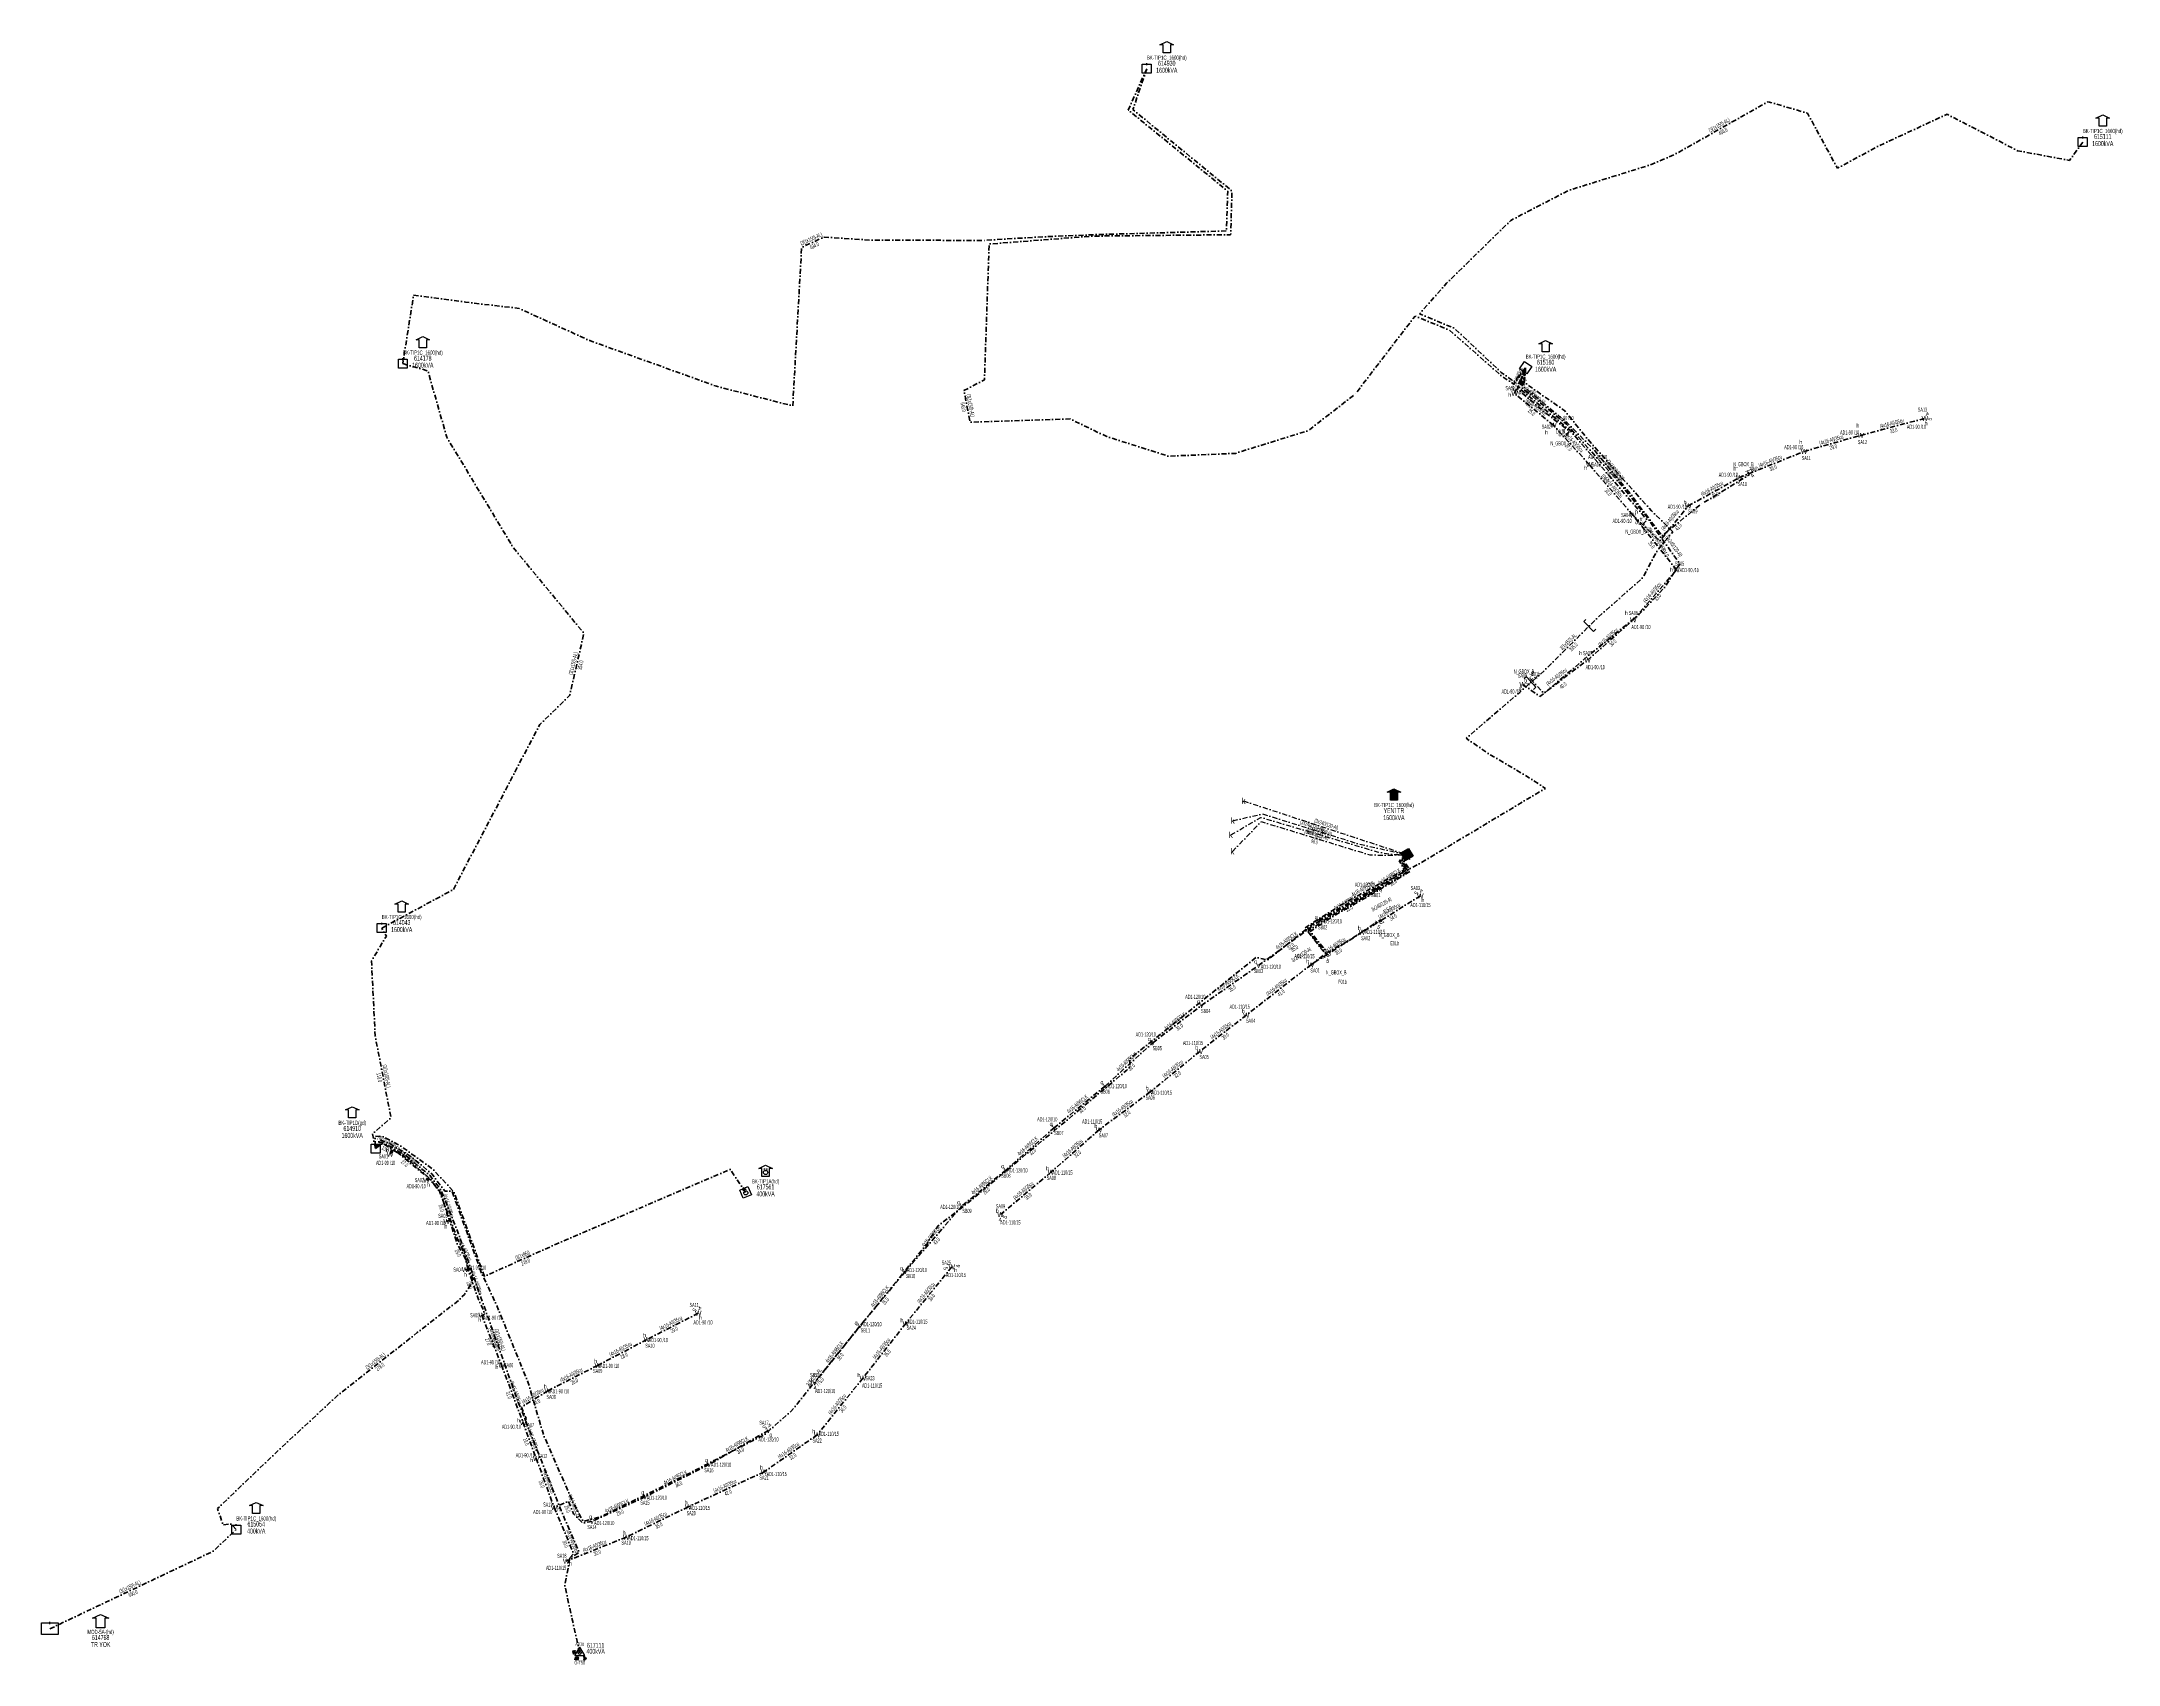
# Model space of a CAD drawing. Header units: millimetres. Extents: x 413828 to 414867, y 4046325 to 4047137.
import ezdxf
from ezdxf.enums import TextEntityAlignment as Align

# ---------------------------------------------------------------- set-up
doc = ezdxf.new("R2010")
doc.units = ezdxf.units.MM
doc.linetypes.add('DASHDOT', pattern=[5, 2.5, -1.25, 0, -1.25])
for name, color, linetype, lineweight in [('DIREK_AYD_MEVCUT', 190, 'Continuous', 25), ('DIREK_AYD_YENI', 152, 'Continuous', 25), ('DIREK_BOX_MEVCUT', 5, 'Continuous', 25), ('DIREK_BOX_YENI', 5, 'Continuous', 25), ('HAT_ABONE_YERALTI_MEVCUT', 56, 'DASHDOT', 30), ('HAT_AYD_YERALTI_MEVCUT', 150, 'DASHDOT', 40), ('HAT_AYD_YERALTI_YENI', 4, 'DASHDOT', 40), ('HAT_BOX_YERALTI_MEVCUT', 192, 'DASHDOT', 50), ('HAT_BOX_YERALTI_YENI', 5, 'DASHDOT', 50), ('HAT_OG_YERALTI_MEVCUT', 48, 'DASHDOT', 70), ('HAT_OG_YERALTI_YENI', 1, 'DASHDOT', 70), ('KOFRE_ABONE_MEVCUT', 6, 'Continuous', 25), ('TRAFO_MEVCUT', 5, 'Continuous', 30), ('TRAFO_TADILAT_BYSK', 5, 'Continuous', 30), ('TRAFO_YENI', 5, 'Continuous', 30)]:
    doc.layers.add(name, color=color, linetype=linetype, lineweight=lineweight)
doc.layers.add('NIA_OG', color=6, linetype='Continuous')
doc.styles.add('Direk', font='B_CAD')
doc.styles.get("Standard").update_dxf_attribs({"font": 'Arial'})

# ---------------------------------------------------------------- blocks, each defined once
blk = doc.blocks.new('OG_NIA', base_point=(-43.6726, 128.9236))
at = {"layer": 'NIA_OG'}
for p, q in [((-43.672618, 132.403582), (-45.232618, 132.403582)), ((-43.672618, 125.443582), (-45.232618, 125.443582)), ((-43.672618, 125.443582), (-43.672618, 132.403582))]:
    blk.add_line(p, q, dxfattribs=at)
blk = doc.blocks.new('YENI_BINA_KARE')
blk.add_hatch(color=5).paths.add_polyline_path([(-2.25, -2.25), (2.25, -2.25), (2.25, 2.25), (-2.25, 2.25)])
at = {"layer": 'TRAFO_TADILAT_BYSK', "linetype": 'Continuous'}
for p, q in [((-2.25, -2.25), (-2.25, 2.25)), ((-2.25, 2.25), (2.25, 2.25)), ((0, 1.8), (0, 2.7)), ((2.25, 2.25), (2.25, -2.25)), ((2.25, -2.25), (-2.25, -2.25))]:
    blk.add_line(p, q, dxfattribs=at)
blk = doc.blocks.new('YENI_BETKOSK')
at = {"layer": 'TRAFO_YENI', "linetype": 'Continuous'}
for p, q in [((-3.4, 2), (0, 3.6)), ((-1.8, 2), (-3.4, 2)), ((-1.8, -2), (-1.8, 2)), ((0, 3.6), (3.4, 2)), ((3.4, 2), (1.8, 2)), ((1.8, 2), (1.8, -2)), ((1.8, -2), (-1.8, -2))]:
    blk.add_line(p, q, dxfattribs=at)
for points in [[(-3.4, 2), (-1.8, 2), (-1.8, 2.752941)], [(-1.8, 2.752941), (0, -2), (0, 3.6)], [(-1.8, -2), (-1.8, 2.752941), (0, -2)], [(0, -2), (0, 3.6), (1.8, -2)], [(0, 3.6), (1.8, -2), (1.8, 2.752941)], [(1.8, 2), (1.8, 2.752941), (3.4, 2)]]:
    blk.add_solid(points, dxfattribs=at)
blk = doc.blocks.new('MEV_BINA_KARE')
at = {"layer": 'TRAFO_MEVCUT', "linetype": 'Continuous'}
for p, q in [((-2.25, -2.25), (-2.25, 2.25)), ((-2.25, 2.25), (2.25, 2.25)), ((0, 1.8), (0, 2.7)), ((2.25, 2.25), (2.25, -2.25)), ((2.25, -2.25), (-2.25, -2.25))]:
    blk.add_line(p, q, dxfattribs=at)
blk = doc.blocks.new('MEV_BETKOSK')
at = {"layer": 'TRAFO_MEVCUT', "linetype": 'Continuous'}
for p, q in [((-3.4, 2), (0, 3.6)), ((-1.8, 2), (-3.4, 2)), ((-1.8, -2), (-1.8, 2)), ((0, 3.6), (3.4, 2)), ((3.4, 2), (1.8, 2)), ((1.8, 2), (1.8, -2)), ((1.8, -2), (-1.8, -2))]:
    blk.add_line(p, q, dxfattribs=at)
blk = doc.blocks.new('MEV_OZELBINA_KARE')
at = {"layer": 'TRAFO_MEVCUT', "linetype": 'Continuous'}
for p, q in [((-2.25, 2.25), (2.25, 2.25)), ((-2.25, -2.25), (-2.25, 2.25)), ((0, 1.8), (0, 2.7)), ((2.25, 2.25), (2.25, -2.25)), ((2.25, -2.25), (-2.25, -2.25))]:
    blk.add_line(p, q, dxfattribs=at)
for centre, radius in [((0, -0.215091), 1.049264), ((-0.592312, 1.488957), 0.15614), ((0.592312, 1.488957), 0.15614)]:
    blk.add_circle(centre, radius, dxfattribs=at)
blk = doc.blocks.new('MEV_BETKOSK_OZEL')
at = {"layer": 'TRAFO_MEVCUT', "linetype": 'Continuous'}
for p, q in [((-3.4, 2), (0, 3.6)), ((-1.8, 2), (-3.4, 2)), ((-1.8, -2), (-1.8, 2)), ((0, 3.6), (3.4, 2)), ((3.4, 2), (1.8, 2)), ((1.8, 2), (1.8, -2)), ((1.8, -2), (-1.8, -2))]:
    blk.add_line(p, q, dxfattribs=at)
for centre, radius in [((0, 0), 1.049264), ((-0.592312, 1.704048), 0.15614), ((0.592312, 1.704048), 0.15614)]:
    blk.add_circle(centre, radius, dxfattribs=at)
blk = doc.blocks.new('MEV_DIREK_OZEL')
h = blk.add_hatch(color=32)
h.paths.add_polyline_path([(-2.1, 1), (-2.3, 1.1), (-3.3, -0.5), (-3.1, -0.6), (-2.6, 0.1), (-1.9, -0.4), (-1.8, -0.2), (-2.5, 0.3)])
h.paths.add_polyline_path([(-3.4, -0.1), (-3.3, -0.2), (-2.6, 1), (-2.7, 1.1)])
h.paths.add_polyline_path([(-3.5, 0.3), (-3.4, 0.2), (-3, 0.8), (-3.2, 0.9)])
h.paths.add_polyline_path([(-3.6, 0.8), (-3.6, 0.7), (-3.5, 0.6), (-3.4, 0.8)])
h.paths.add_polyline_path([(-1.5, -2.3), (-2.2, -2.3), (-2.5, -3.5), (-2.4, -3.5), (-2.2, -2.5), (-1.9, -2.5), (-2.1, -3.5), (-2, -3.5), (-1.8, -2.5), (-1.5, -2.5), (-1.7, -3.5), (-1.6, -3.5), (-1.4, -2.5), (-1.1, -2.5), (-1.3, -3.5), (-1.2, -3.5), (-1, -2.5), (-0.7, -2.5), (-0.9, -3.5), (-0.8, -3.5), (-0.5, -2.3), (-1.3, -2.3), (-1.3, -1.4), (-1.5, -1.4)])
at = {"layer": 'TRAFO_MEVCUT'}
for points in [[(2.4, -1.6), (2.2, -1.9), (2.1, -1.4), (2, -1.4), (2.1, -2.3), (2.3, -2), (2.4, -2.7), (2.1, -2.7), (2.4, -2.9), (2.4, -2.9), (2.7, -2.5), (2.5, -2.6)], [(2.4, -1.6), (2.2, -1.9), (2.1, -1.4), (2, -1.4), (2.1, -2.3), (2.3, -2), (2.4, -2.7), (2.1, -2.7), (2.4, -2.9), (2, -3.2), (2.2, -3.8), (2.3, -3.7), (2.1, -3.3), (2.3, -3.1), (2.5, -3.6), (2.5, -3.6), (2.4, -3.1), (2.5, -2.9), (2.7, -3.4), (2.8, -3.4), (2.6, -2.9), (2.8, -2.8), (3, -3.2), (3, -3.2), (2.8, -2.7), (3, -2.6), (3.2, -3.1), (3.3, -3), (3, -2.4), (2.4, -2.9), (2.7, -2.5), (2.5, -2.6)], [(3, -2.6), (3.2, -3.1), (3.3, -3), (3, -2.4), (2.4, -2.9), (2.7, -2.5), (2.5, -2.6), (2.4, -1.6), (2.2, -1.9), (2.1, -1.4), (2, -1.4), (2.1, -2.3), (2.3, -2), (2.4, -2.7), (2.1, -2.7), (2.4, -2.9), (2, -3.2), (2.2, -3.8), (2.3, -3.7), (2.1, -3.3), (2.3, -3.1), (2.5, -3.6), (2.5, -3.6), (2.4, -3.1), (2.5, -2.9), (2.7, -3.4), (2.8, -3.4), (2.6, -2.9), (2.8, -2.8), (3, -3.2), (3, -3.2), (2.8, -2.7)]]:
    blk.add_hatch(color=32, dxfattribs=at).paths.add_polyline_path(points)
at = {"layer": 'TRAFO_MEVCUT', "linetype": 'Continuous'}
for p, q in [((-2.5, -1.4), (0, 2.9)), ((2.5, -1.4), (0, 2.9)), ((-2.5, -1.4), (2.5, -1.4))]:
    blk.add_line(p, q, dxfattribs=at)
at = {"layer": 'TRAFO_MEVCUT', "color": 32, "flags": 128}
blk.add_lwpolyline([(2, -1.4), (2.1, -1.4), (2.2, -1.9), (2.4, -1.6), (2.5, -2.6), (2.7, -2.5), (2.4, -2.9), (3, -2.4), (3.3, -3), (3.2, -3.1), (3, -2.6), (2.8, -2.7), (3, -3.2), (3, -3.2), (2.8, -2.8), (2.6, -2.9), (2.8, -3.4), (2.7, -3.4), (2.5, -2.9), (2.4, -3.1), (2.5, -3.6), (2.5, -3.6), (2.3, -3.1), (2.1, -3.3), (2.3, -3.7), (2.2, -3.8), (2, -3.2), (2.4, -2.9), (2.1, -2.7), (2.4, -2.7), (2.3, -2), (2.1, -2.3), (2, -1.4)], dxfattribs=at)
at = {"layer": 'TRAFO_MEVCUT', "linetype": 'Continuous'}
for centre, radius in [((0, 0), 0.804), ((-0.3, 1.3), 0.12), ((0.3, 1.3), 0.12)]:
    blk.add_circle(centre, radius, dxfattribs=at)
at = {"layer": 'TRAFO_TADILAT_BYSK', "color": 32, "flags": 128}
for points in [[(-3.5, 0.6), (-3.4, 0.8), (-3.6, 0.8), (-3.6, 0.7), (-3.5, 0.6)], [(-3.4, 0.2), (-3, 0.8), (-3.2, 0.9), (-3.5, 0.3), (-3.4, 0.2)], [(-3.3, -0.2), (-2.6, 1), (-2.7, 1.1), (-3.4, -0.1), (-3.3, -0.2)], [(-1.8, -0.2), (-2.5, 0.3), (-2.1, 1), (-2.3, 1.1), (-3.3, -0.5), (-3.1, -0.6), (-2.6, 0.1), (-1.9, -0.4), (-1.8, -0.2)], [(-1.3, -1.4), (-1.5, -1.4), (-1.5, -2.3), (-2.2, -2.3), (-2.5, -3.5), (-2.4, -3.5), (-2.2, -2.5), (-1.9, -2.5), (-2.1, -3.5), (-2, -3.5), (-1.8, -2.5), (-1.5, -2.5), (-1.7, -3.5), (-1.6, -3.5), (-1.4, -2.5), (-1.1, -2.5), (-1.3, -3.5), (-1.2, -3.5), (-1, -2.5), (-0.7, -2.5), (-0.9, -3.5), (-0.8, -3.5), (-0.5, -2.3), (-1.3, -2.3), (-1.3, -1.4)]]:
    blk.add_lwpolyline(points, dxfattribs=at)
blk = doc.blocks.new('MEV_MOD')
at = {"layer": 'TRAFO_MEVCUT', "linetype": 'Continuous'}
for p, q in [((-3.4, 2), (0, 3.6)), ((-1.8, 2), (-3.4, 2)), ((-1.8, -2), (-1.8, 2)), ((0, 3.6), (3.4, 2)), ((3.4, 2), (1.8, 2)), ((1.8, 2), (1.8, -2)), ((1.8, -2), (-1.8, -2))]:
    blk.add_line(p, q, dxfattribs=at)

msp = doc.modelspace()

# ---------------------------------------------------------------- linework, layer by layer
at = {"layer": 'HAT_ABONE_YERALTI_MEVCUT', "flags": 128}
for points in [[(414429.54352, 4046757.028287), (414511.309, 4046730.107)], [(414423.216492, 4046739.964483), (414438.171286, 4046748.783977), (414496.456639, 4046731.528445), (414504.125764, 4046730.186348), (414511.309, 4046730.107)], [(414423.983404, 4046731.720173), (414438.363014, 4046746.674968), (414492.813804, 4046729.99462), (414500.866386, 4046729.802892), (414511.309, 4046730.107)], [(414424.175132, 4046747.058424), (414438.938199, 4046750.50953), (414487.637145, 4046735.363008), (414511.309, 4046730.107)]]:
    msp.add_lwpolyline(points, dxfattribs=at)
at = {"layer": 'HAT_AYD_YERALTI_MEVCUT', "flags": 128}
for points in [[(414565.243, 4046960.916), (414570.755, 4046973.841)], [(414584.640437, 4046945.080983), (414565.243, 4046960.916)], [(414602.580441, 4046925.385439), (414584.640437, 4046945.080983)], [(414738.405082, 4046939.99533), (414770.536706, 4046948.478927)], [(414710.10874, 4046931.947128), (414738.405082, 4046939.99533)], [(414624.406, 4046900.11), (414602.580441, 4046925.385439)], [(414677.664313, 4046918.822955), (414710.10874, 4046931.947128)], [(414652.151752, 4046904.63696), (414677.664313, 4046918.822955)], [(414624.406, 4046900.11), (414637.914403, 4046887.104049), (414652.151752, 4046904.63696)], [(414646.264548, 4046872.654776), (414624.406, 4046900.11)], [(414624.62077, 4046847.564537), (414646.264548, 4046872.654776)], [(414601.744019, 4046827.454517), (414624.62077, 4046847.564537)], [(414569.209424, 4046815.322973), (414577.892397, 4046809.345499), (414597.785372, 4046824.578858), (414601.744019, 4046827.454517)], [(414518.041766, 4046709.464114), (414488.815773, 4046691.266798)], [(414488.815773, 4046691.266798), (414463.323043, 4046675.012468)], [(414463.323043, 4046675.012468), (414430.938839, 4046649.79531)], [(414430.938839, 4046649.79531), (414407.640761, 4046631.597994)], [(414407.640761, 4046631.597994), (414382.839496, 4046611.345624)], [(414382.839496, 4046611.345624), (414357.208618, 4046592.332675)], [(414357.208618, 4046592.332675), (414333.111641, 4046571.126742)], [(413995.107, 4046582.998), (413998.597918, 4046585.616393), (414003.247582, 4046583.087629), (414002.360109, 4046580.124224)], [(414002.360109, 4046580.124224), (414004.308031, 4046582.516618), (414017.441292, 4046571.585829), (414021.764664, 4046568.486053), (414020.554282, 4046567.193275)], [(414333.111641, 4046571.126742), (414307.891223, 4046549.905885)], [(414020.554282, 4046567.193275), (414022.413948, 4046567.678724), (414027.879342, 4046560.255577), (414031.876421, 4046547.285462), (414030.677998, 4046546.406753)], [(414030.677998, 4046546.406753), (414032.175365, 4046547.065484), (414035.776223, 4046535.782687), (414040.267307, 4046527.358455), (414041.306927, 4046522.680164), (414039.89403, 4046522.425356)], [(414039.89403, 4046522.425356), (414041.34313, 4046522.455173), (414046.486397, 4046507.967095), (414049.812067, 4046500.186282), (414048.180606, 4046499.056809), (414048.242048, 4046499.606858)], [(414283.499694, 4046523.721545), (414260.488996, 4046495.476499)], [(414048.242048, 4046499.606858), (414058.167, 4046474.55)], [(414156.624832, 4046500.544245), (414130.847748, 4046487.410984)], [(414130.847748, 4046487.410984), (414106.305105, 4046474.4524)], [(414260.488996, 4046495.476499), (414238.994813, 4046468.058604)], [(414058.167, 4046474.55), (414068.894195, 4046445.885081)], [(414106.305105, 4046474.4524), (414081.262179, 4046461.727005)], [(414238.994813, 4046468.058604), (414216.11031, 4046439.659763)], [(414081.262179, 4046461.727005), (414068.122784, 4046453.545801), (414070.455773, 4046447.925418), (414069.819503, 4046446.334743), (414068.894195, 4046445.885081)], [(414068.894195, 4046445.885081), (414075.47461, 4046427.893606)], [(414216.11031, 4046439.659763), (414189.537525, 4046421.129038)], [(414075.47461, 4046427.893606), (414084.506206, 4046403.371077)], [(414189.537525, 4046421.129038), (414151.584985, 4046403.643588)], [(414084.506206, 4046403.371077), (414089.571154, 4046391.500795), (414094.230769, 4046380.084737), (414090.525, 4046376.437)], [(414151.584985, 4046403.643588), (414120.513811, 4046388.479158)], [(414120.513811, 4046388.479158), (414090.525, 4046376.437)]]:
    msp.add_lwpolyline(points, dxfattribs=at)
at = {"layer": 'HAT_AYD_YERALTI_YENI', "flags": 128}
for points in [[(414463.323043, 4046675.012468), (414470.44838, 4046680.399344), (414460.311848, 4046693.489567), (414478.154674, 4046704.824586), (414502.175869, 4046718.110376), (414510.030003, 4046722.473784), (414507.411958, 4046726.97145), (414511.309, 4046730.107)], [(414511.309, 4046730.107), (414508.523698, 4046726.669241), (414511.41026, 4046722.64148), (414495.606, 4046712.681)], [(414467.24837, 4046696.717514), (414495.606, 4046712.681)], [(414437.062622, 4046674.646834), (414467.24837, 4046696.717514)], [(414408.541482, 4046654.675221), (414437.062622, 4046674.646834)], [(414384.117175, 4046635.920318), (414408.541482, 4046654.675221)], [(414360.303196, 4046614.286208), (414384.117175, 4046635.920318)], [(414360.303196, 4046614.286208), (414334.838917, 4046593.444207)], [(414334.838917, 4046593.444207), (414310.586762, 4046572.245749)], [(414310.586762, 4046572.245749), (414288.691278, 4046554.311259)], [(414260.231501, 4046521.434323), (414288.691278, 4046554.311259)], [(414260.231501, 4046521.434323), (414237.557401, 4046494.223649)], [(414237.557401, 4046494.223649), (414214.877696, 4046465.763789)], [(414191.742647, 4046441.947094), (414161.918482, 4046424.823808)], [(414161.918482, 4046424.823808), (414129.947856, 4046408.608646)], [(414103.409587, 4046396.361623), (414098.882901, 4046395.535452), (414094.163439, 4046400.107431), (414091.656225, 4046406.449207), (414084.506206, 4046403.371077)], [(414129.947856, 4046408.608646), (414103.409587, 4046396.361623)]]:
    msp.add_lwpolyline(points, dxfattribs=at)
at = {"layer": 'HAT_BOX_YERALTI_MEVCUT', "flags": 128}
for points in [[(414591.096522, 4046939.835392), (414592.686792, 4046942.047507), (414579.957873, 4046951.807669), (414566.66403, 4046963.15473), (414570.755, 4046973.841)], [(414629.344152, 4046895.387477), (414631.556916, 4046897.64909), (414593.13814, 4046942.291325), (414571.173083, 4046960.592459), (414567.670525, 4046963.564362), (414570.755, 4046973.841)], [(414573.223025, 4046818.13167), (414579.886349, 4046810.798313), (414601.837656, 4046829.462227), (414627.487164, 4046850.232886), (414640.106514, 4046863.594551), (414647.953842, 4046875.683677), (414637.52667, 4046890.166385), (414631.063574, 4046899.641408), (414616.072717, 4046918.140609), (414591.24215, 4046945.543535), (414568.848652, 4046963.853699), (414570.755, 4046973.841)], [(414682.004234, 4046921.59459), (414682.723477, 4046920.324538), (414662.209367, 4046907.720663), (414658.946445, 4046905.900956), (414638.996676, 4046889.655525), (414623.503996, 4046910.292197), (414605.062894, 4046932.619221), (414591.514692, 4046946.289986), (414569.81756, 4046964.289111), (414570.256799, 4046970.438464), (414570.755, 4046973.841)]]:
    msp.add_lwpolyline(points, dxfattribs=at)
at = {"layer": 'HAT_BOX_YERALTI_YENI', "flags": 128}
for points in [[(414472.133, 4046679.733), (414470.397647, 4046681.079965), (414461.845368, 4046691.901217), (414470.921256, 4046697.922719), (414500.579818, 4046714.930746), (414512.011946, 4046721.737662), (414508.79325, 4046726.736371), (414511.309, 4046730.107)], [(414511.309, 4046730.107), (414509.360101, 4046726.47441), (414512.909302, 4046721.664792), (414495.836526, 4046711.50001), (414474.001573, 4046699.03424), (414462.844171, 4046691.689289), (414471.537358, 4046681.090096), (414483.410144, 4046687.840581), (414498.141271, 4046697.530646), (414498.788, 4046696.176)]]:
    msp.add_lwpolyline(points, dxfattribs=at)
at = {"layer": 'HAT_OG_YERALTI_MEVCUT', "flags": 128}
for points in [[(414381.122, 4047123.51), (414371.811441, 4047102.835924), (414421.627999, 4047062.244665), (414420.991729, 4047042.308211), (414357.046616, 4047040.505447), (414326.13944, 4047039.238369), (414299.734244, 4047037.541649), (414242.59249, 4047037.705557), (414219.573989, 4047039.219932), (414208.367613, 4047034.071056), (414203.919345, 4046954.701361), (414165.726805, 4046964.544799), (414102.335062, 4046987.381576), (414066.898685, 4047003.524814), (414040.124533, 4047006.674715), (414014.137856, 4047010.218352), (414008.748, 4046975.869)], [(414381.122, 4047123.51), (414374.165323, 4047103.051793), (414423.790231, 4047062.280156), (414423.090064, 4047040.41363), (414354.384116, 4047039.724726), (414302.19642, 4047035.764053), (414299.866612, 4046967.733663), (414289.62415, 4046962.414894), (414292.6529, 4046946.572201), (414342.743769, 4046948.203067), (414361.149251, 4046939.349797), (414391.902715, 4046929.564604), (414425.451948, 4046930.962488), (414462.029932, 4046942.378547), (414485.560991, 4046960.784029), (414515.382532, 4046999.69182), (414532.508027, 4046992.694194), (414559.067837, 4046969.396115), (414564.892357, 4046965.668423), (414570.755, 4046973.841)], [(414849.611, 4047086.8), (414842.977925, 4047077.606404), (414816.991607, 4047082.445236), (414781.686057, 4047100.725267), (414746.559723, 4047084.416612), (414726.845964, 4047073.663652), (414711.791821, 4047101.262915), (414692.078062, 4047106.997826), (414645.051768, 4047080.38565), (414632.936767, 4047075.260072), (414592.39811, 4047062.67911), (414563.30869, 4047047.560334), (414531.157341, 4047016.107928), (414517.673951, 4047000.777877), (414535.044116, 4046993.609238), (414558.557765, 4046971.443675), (414563.941586, 4046967.528168), (414565.002036, 4046966.957157), (414570.755, 4046973.841)], [(414008.748, 4046975.869), (414021.276368, 4046972.261848), (414030.77208, 4046938.997679), (414064.028936, 4046883.775417), (414099.388, 4046840.968757), (414092.300725, 4046809.863492), (414077.338699, 4046795.295204), (414034.027571, 4046712.610323), (413998.172, 4046693.353)], [(413995.107, 4046582.998), (413993.508603, 4046590.286454), (414002.827834, 4046598.440782), (413994.912242, 4046639.418466), (413993.048395, 4046676.928372), (414000.503781, 4046689.276354), (413998.172, 4046693.353)], [(413925.361, 4046392.287), (413922.537322, 4046395.173265), (413918.83516, 4046394.54578), (413916.011478, 4046402.765834), (413946.4384, 4046431.933961), (413976.288817, 4046459.553664), (414016.000275, 4046490.864212), (414036.622396, 4046506.922744), (414039.559026, 4046510.022519), (414043.882398, 4046516.629936), (414039.068816, 4046531.465386), (414035.969041, 4046538.072803), (414026.916875, 4046562.118464), (414022.185639, 4046567.991723), (414009.95654, 4046578.671063), (414004.246426, 4046582.015558), (413998.617886, 4046585.604772), (413997.639009, 4046585.604772), (413996.33384, 4046583.973311), (413995.107, 4046582.998)], [(414180.313, 4046561.031), (414172.619599, 4046572.563287), (414089.259932, 4046536.809135), (414049.556697, 4046519.025395), (414034.254409, 4046561.34794), (414023.650174, 4046572.770994), (414007.520735, 4046584.351104), (413999.11137, 4046588.900433), (413994.837758, 4046589.17615), (413995.107, 4046582.998)], [(414097.276, 4046330.583), (414089.794107, 4046364.271178), (414092.412186, 4046378.174163), (414096.961515, 4046380.793473), (414088.000715, 4046401.747958), (414066.364762, 4046456.450453), (414044.869348, 4046516.806884), (414036.111739, 4046541.667666), (414027.781436, 4046562.286487), (414022.201106, 4046569.62117), (414010.351961, 4046579.277185), (414002.884889, 4046583.795077), (413997.551267, 4046586.367766), (413995.107, 4046582.998)], [(413832.069635, 4046342.600751), (413913.708556, 4046381.37307), (413925.361, 4046392.287)]]:
    msp.add_lwpolyline(points, dxfattribs=at)
at = {"layer": 'HAT_OG_YERALTI_YENI', "flags": 128}
for points in [[(414511.309, 4046730.107), (414509.876481, 4046726.835876), (414512.561654, 4046722.91139), (414518.56367, 4046726.148943), (414580.629147, 4046763.296763), (414572.019556, 4046768.943202), (414551.888102, 4046780.830346), (414540.955227, 4046788.336635), (414567.048405, 4046810.686009), (414580.208443, 4046822.371215), (414606.507652, 4046848.449012), (414629.520966, 4046868.84812), (414635.760639, 4046880.760223), (414637.346237, 4046883.246852), (414644.38005, 4046891.755497), (414633.715882, 4046902.192768), (414602.75425, 4046937.00575), (414590.287483, 4046952.306466), (414574.745025, 4046963.084083), (414569.980184, 4046966.60099), (414570.660876, 4046971.47928), (414570.755, 4046973.841)], [(413995.107, 4046582.998), (413997.163523, 4046587.409891), (414002.265354, 4046585.46314), (414012.93892, 4046578.884464), (414023.209711, 4046570.359037), (414029.778157, 4046561.644885), (414033.366514, 4046561.698486), (414048.023528, 4046520.957832), (414055.785074, 4046504.390686), (414071.485776, 4046465.752722), (414079.245808, 4046439.414707), (414093.553934, 4046406.617748), (414098.961853, 4046396.324829), (414107.514133, 4046398.593801), (414147.885912, 4046418.243683), (414189.719473, 4046439.786457), (414202.992959, 4046451.358214), (414228.951227, 4046483.441991), (414271.130915, 4046535.369615), (414276.498179, 4046544.122533), (414290.804047, 4046555.183771), (414371.127255, 4046622.238608), (414372.753327, 4046623.895115), (414372.561599, 4046627.921405), (414396.144159, 4046646.710763), (414435.783127, 4046678.66621), (414441.682455, 4046677.486345), (414465.737357, 4046696.588402), (414492.431812, 4046711.631686), (414511.224535, 4046722.14608), (414508.082881, 4046726.771293), (414511.309, 4046730.107)]]:
    msp.add_lwpolyline(points, dxfattribs=at)

# ---------------------------------------------------------------- block references
at = {"layer": 'NIA_OG'}
for p, rotation in [((414602.301842, 4046844.27861), 224.757796), ((414573.563458, 4046816.470928), 41.60286699999999)]:
    msp.add_blockref('OG_NIA', p, dxfattribs=dict(at, rotation=rotation))
at = {"layer": 'TRAFO_MEVCUT'}
for name, p in [('MEV_BETKOSK', (414391.122, 4047133.51)), ('MEV_BETKOSK', (414391.122, 4047133.51)), ('MEV_BINA_KARE', (414381.122, 4047123.51)), ('MEV_BINA_KARE', (414381.122, 4047123.51)), ('MEV_BETKOSK', (414859.611, 4047096.8)), ('MEV_BETKOSK', (414859.611, 4047096.8)), ('MEV_BINA_KARE', (414849.611, 4047086.8)), ('MEV_BINA_KARE', (414849.611, 4047086.8)), ('MEV_BETKOSK', (414018.748, 4046985.869)), ('MEV_BETKOSK', (414018.748, 4046985.869)), ('MEV_BINA_KARE', (414008.748, 4046975.869)), ('MEV_BINA_KARE', (414008.748, 4046975.869)), ('MEV_BETKOSK', (414008.172, 4046703.353)), ('MEV_BETKOSK', (414008.172, 4046703.353)), ('MEV_BINA_KARE', (413998.172, 4046693.353)), ('MEV_BINA_KARE', (413998.172, 4046693.353)), ('MEV_BETKOSK', (413983.408569, 4046600.339574)), ('MEV_BETKOSK', (413983.408569, 4046600.339574)), ('MEV_BINA_KARE', (413995.107, 4046582.998)), ('MEV_BINA_KARE', (413995.107, 4046582.998)), ('MEV_BETKOSK_OZEL', (414190.313, 4046571.031)), ('MEV_BETKOSK_OZEL', (414190.313, 4046571.031)), ('MEV_BETKOSK', (413935.361, 4046402.287)), ('MEV_BETKOSK', (413935.361, 4046402.287)), ('MEV_BINA_KARE', (413925.361, 4046392.287)), ('MEV_BINA_KARE', (413925.361, 4046392.287)), ('MEV_DIREK_OZEL', (414097.276, 4046330.583))]:
    msp.add_blockref(name, p, dxfattribs=at)
at = {"layer": 'TRAFO_MEVCUT', "linetype": 'ByBlock'}
msp.add_blockref('MEV_BETKOSK', (414580.755, 4046983.841), dxfattribs=at)
msp.add_blockref('MEV_BETKOSK', (414580.755, 4046983.841), dxfattribs=at)
at = {"layer": 'TRAFO_MEVCUT', "linetype": 'ByBlock', "rotation": 144.592705}
msp.add_blockref('MEV_BINA_KARE', (414570.755, 4046973.841), dxfattribs=at)
msp.add_blockref('MEV_BINA_KARE', (414570.755, 4046973.841), dxfattribs=at)
at = {"layer": 'TRAFO_MEVCUT', "rotation": 22.873665}
msp.add_blockref('MEV_OZELBINA_KARE', (414180.313, 4046561.031), dxfattribs=at)
msp.add_blockref('MEV_OZELBINA_KARE', (414180.313, 4046561.031), dxfattribs=at)
at = {"layer": 'TRAFO_MEVCUT'}
for name, p, xscale, yscale in [('MEV_BINA_KARE', (413832.069635, 4046342.600751), 1.85, 1.3), ('MEV_BINA_KARE', (413832.069635, 4046342.600751), 1.85, 1.3), ('MEV_MOD', (413857.486941, 4046345.503896), 1.199999999999999, 1.199999999999999), ('MEV_MOD', (413857.486941, 4046345.503896), 1.199999999999999, 1.199999999999999)]:
    msp.add_blockref(name, p, dxfattribs=dict(at, xscale=xscale, yscale=yscale))
at = {"layer": 'TRAFO_YENI'}
msp.add_blockref('YENI_BETKOSK', (414504.826045, 4046759.402488), dxfattribs=at)
msp.add_blockref('YENI_BETKOSK', (414504.826045, 4046759.402488), dxfattribs=at)
for rotation in [209.744881, 209.7448809999999]:
    msp.add_blockref('YENI_BINA_KARE', (414511.309, 4046730.107), dxfattribs=dict(at, rotation=rotation))

# ---------------------------------------------------------------- texts
at = {"layer": 'DIREK_AYD_MEVCUT', "linetype": 'ByBlock', "width": 0.53}
for s, p in [('SA01', (414562.975922, 4046963.582525)), ('AD1-90 /10', (414570.834584, 4046961.574833)), ('SA13', (414769.379196, 4046952.865403)), ('SA02', (414581.113916, 4046944.314794)), ('AD1-90 /10', (414589.980134, 4046948.711448)), ('AD1-90 /10', (414766.379008, 4046944.293442)), ('AD1-90 /10', (414704.948594, 4046934.065691)), ('AD1-90 /10', (414732.928641, 4046941.427637)), ('SA12', (414739.330617, 4046936.619921)), ('AD1-90 /10', (414606.798793, 4046929.126734)), ('SA03', (414606.118833, 4046925.386239)), ('SA11', (414711.24537, 4046928.636831)), ('AD1-90 /10', (414672.194151, 4046920.283024)), ('SA10', (414679.173851, 4046915.665219)), ('AD1-90 /10', (414646.635293, 4046904.265819)), ('SA09', (414654.401461, 4046901.955765)), ('AD1-90 /10', (414619.049043, 4046897.186574)), ('SA04', (414620.872865, 4046900.11016)), ('SA05', (414647.815391, 4046875.792432)), ('AD1-90 /10', (414652.621058, 4046872.529554)), ('SA06', (414624.62077, 4046851.064537)), ('AD1-90 /10', (414628.45998, 4046844.064537)), ('SA07', (414601.744019, 4046830.954517)), ('SA08', (414569.208745, 4046819.708169)), ('AD1-90 /10', (414605.583228, 4046823.954517)), ('AD1-90 /10', (414563.515656, 4046811.771515))]:
    msp.add_text(s, height=2.05, dxfattribs=at).set_placement(p, align=Align.MIDDLE_CENTER)
at = {"layer": 'DIREK_AYD_MEVCUT', "color": 40, "linetype": 'ByBlock', "style": 'Direk'}
for p in [(414562.815567, 4046960.318028), (414737.082889, 4046944.817343), (414771.174902, 4046946.061758), (414581.201926, 4046941.45102), (414708.484982, 4046936.676125), (414600.71008, 4046923.726599), (414675.50783, 4046923.334006), (414626.220989, 4046901.842406), (414650.544817, 4046906.5521), (414643.765033, 4046872.704016), (414621.085237, 4046851.100071), (414598.208485, 4046830.990051), (414570.627022, 4046817.3822)]:
    msp.add_text('h', height=2, dxfattribs=at).set_placement(p, align=Align.MIDDLE_CENTER)
at = {"layer": 'DIREK_AYD_MEVCUT', "linetype": 'ByBlock', "style": 'Direk'}
for p in [(414565.243, 4046960.916), (414584.640437, 4046945.080983), (414770.536706, 4046948.478927), (414710.10874, 4046931.947128), (414738.405082, 4046939.99533), (414602.580441, 4046925.385439), (414677.664313, 4046918.822955), (414652.151752, 4046904.63696), (414624.406, 4046900.11), (414646.264548, 4046872.654776), (414624.62077, 4046847.564537), (414601.744019, 4046827.454517), (414569.209424, 4046815.322973)]:
    msp.add_text('W', height=2.5, dxfattribs=at).set_placement(p, align=Align.MIDDLE_CENTER)
at = {"layer": 'DIREK_AYD_MEVCUT', "color": 32, "style": 'Direk'}
for s, rotation, p in [('4', 149.790093, (414771.794629, 4046950.639397)), ('5', 442.290094, (414773.014106, 4046948.143534)), ('5', 332.586551, (414568.058403, 4046813.103705)), ('4', 94.732133, (414572.128127, 4046815.529217)), ('5', 234.408108, (414516.008808, 4046710.919134)), ('4', 166.908108, (414518.608049, 4046711.899134)), ('4', 356.815881, (414307.752361, 4046547.409745)), ('5', 423.446833, (414310.127523, 4046548.788315)), ('5', 281.548232, (414280.456826, 4046523.005055)), ('4', 97.324811, (414286.673686, 4046524.148162)), ('5', 229.498555, (414154.723858, 4046502.167913)), ('4', 161.998556, (414157.397434, 4046502.921867))]:
    msp.add_text(s, height=2, rotation=rotation, dxfattribs=at).set_placement(p, align=Align.MIDDLE_CENTER)
at = {"layer": 'DIREK_AYD_MEVCUT', "width": 0.53}
for s, p in [('SA03', (414515.561395, 4046713.418791)), ('AD1-110/15', (414518.073392, 4046704.904238)), ('SA02', (414490.681615, 4046688.30561)), ('AD1-110/15', (414495.318569, 4046691.494112)), ('AD1-110/15', (414460.052781, 4046679.274562)), ('SA01', (414465.341287, 4046672.152976)), ('AD1-110/15', (414427.623342, 4046654.046626)), ('SA04', (414433.091237, 4046647.035385)), ('AD1-110/15', (414404.258801, 4046635.832474)), ('SA05', (414409.824978, 4046628.863182)), ('AD1-110/15', (414388.642292, 4046611.004165)), ('SA06', (414382.83585, 4046608.535748)), ('AD1-110/15', (414353.792156, 4046596.557942)), ('SA07', (414359.409258, 4046589.611061)), ('SA01', (413999.032335, 4046579.069205)), ('AD1-90 /10', (414000.095328, 4046575.849029)), ('SA08', (414333.331247, 4046568.316866)), ('AD1-110/15', (414338.914437, 4046571.031411)), ('AD1-90 /10', (414015.435859, 4046564.147199)), ('SA02', (414017.027761, 4046567.193434)), ('SA03', (414028.765428, 4046549.337977)), ('SA09', (414307.890545, 4046554.116081)), ('AD1-90 /10', (414025.161538, 4046545.741552)), ('AD1-110/15', (414312.848693, 4046546.011897)), ('SA04', (414036.360895, 4046522.425516)), ('AD1-90 /10', (414045.660614, 4046523.365594)), ('SA25', (414280.786194, 4046525.932181)), ('AD1-110/15', (414285.572301, 4046519.686669)), ('SA05', (414044.742254, 4046499.568873)), ('AD1-90 /10', (414053.817046, 4046498.306612)), ('SA11', (414154.587207, 4046504.720695)), ('AD1-90 /10', (414158.985703, 4046495.984369)), ('AD1-110/15', (414266.291792, 4046496.399156)), ('AD1-90 /10', (414136.614332, 4046487.124716)), ('SA24', (414263.223105, 4046493.291402)), ('AD1-90 /10', (414052.700566, 4046476.025633)), ('SA06', (414061.705392, 4046474.55016)), ('AD1-90 /10', (414112.246689, 4046474.213848)), ('SA10', (414132.459335, 4046484.304091)), ('SA09', (414106.304427, 4046471.642524)), ('AD1-110/15', (414243.619504, 4046464.38277)), ('SA23', (414242.533205, 4046468.058764)), ('SA08', (414082.981551, 4046458.678438)), ('AD1-90 /10', (414087.203763, 4046461.496809)), ('AD1-90 /10', (414063.097519, 4046443.740405)), ('SA07', (414072.13943, 4046444.574183)), ('SA22', (414216.109631, 4046436.849887)), ('AD1-110/15', (414221.913106, 4046440.200001)), ('AD1-90 /10', (414070.041704, 4046429.488084)), ('SA12', (414078.760297, 4046429.099533)), ('SA21', (414189.537949, 4046418.319162)), ('AD1-110/15', (414195.865321, 4046420.077957)), ('SA13', (414081.310268, 4046404.797954)), ('AD1-110/15', (414157.387781, 4046403.13371)), ('AD1-90 /10', (414078.784612, 4046401.098447)), ('SA20', (414153.084915, 4046400.481277)), ('SA19', (414120.510165, 4046385.669282)), ('AD1-110/15', (414126.666607, 4046387.978804)), ('AD1-110/15', (414085.444051, 4046373.110473)), ('SA18', (414088.32806, 4046379.161602))]:
    msp.add_text(s, height=2.05, dxfattribs=at).set_placement(p, align=Align.MIDDLE_CENTER)
at = {"layer": 'DIREK_AYD_MEVCUT', "style": 'Direk'}
for p in [(414518.041766, 4046709.464114), (414488.815773, 4046691.266798), (414463.323043, 4046675.012468), (414430.938839, 4046649.79531), (414407.640761, 4046631.597994), (414382.839496, 4046611.345624), (414357.208618, 4046592.332675), (414002.360109, 4046580.124224), (414333.111641, 4046571.126742), (414020.554282, 4046567.193275), (414307.891223, 4046549.905885), (414030.677998, 4046546.406753), (414039.89403, 4046522.425356), (414283.499694, 4046523.721545), (414048.242048, 4046499.606858), (414156.624832, 4046500.544245), (414260.488996, 4046495.476499), (414130.847748, 4046487.410984), (414058.167, 4046474.55), (414106.305105, 4046474.4524), (414238.994813, 4046468.058604), (414081.262179, 4046461.727005), (414068.894195, 4046445.885081), (414216.11031, 4046439.659763), (414075.47461, 4046427.893606), (414189.537525, 4046421.129038), (414084.506206, 4046403.371077), (414151.584985, 4046403.643588), (414120.513811, 4046388.479158), (414090.525, 4046376.437)]:
    msp.add_text('W', height=2.5, dxfattribs=at).set_placement(p, align=Align.MIDDLE_CENTER)
at = {"layer": 'DIREK_AYD_MEVCUT', "color": 40, "style": 'Direk'}
for p in [(414519.363162, 4046707.341872), (414487.48303, 4046693.381933), (414461.555276, 4046676.780235), (414429.401413, 4046651.766685), (414406.080606, 4046633.551431), (414381.303739, 4046613.318299), (414355.636732, 4046594.276686), (414000.963717, 4046582.211047), (414331.480959, 4046573.021703), (414021.518802, 4046564.899985), (414306.281655, 4046551.818813), (414030.335347, 4046543.943504), (414040.044031, 4046519.943018), (414285.437909, 4046522.142518), (414047.266241, 4046497.31832), (414157.759752, 4046498.3167), (414258.536061, 4046497.037283), (414129.696615, 4046489.630194), (414105.155162, 4046476.672227), (414055.834032, 4046473.651522), (414080.034056, 4046463.904552), (414237.037713, 4046469.614162), (414066.620915, 4046446.938527), (414214.404875, 4046441.487737), (414073.127691, 4046427.032229), (414188.294585, 4046423.298163), (414086.827419, 4046402.455809), (414150.513607, 4046405.902382), (414119.499101, 4046390.76397), (414092.717417, 4046375.248781)]:
    msp.add_text('h', height=2, dxfattribs=at).set_placement(p, align=Align.MIDDLE_CENTER)
at = {"layer": 'DIREK_AYD_YENI', "width": 0.53}
for s, p in [('AD1-120/10', (414490.299546, 4046715.134022)), ('SB01', (414495.711309, 4046709.871124)), ('SB02', (414469.143052, 4046693.774696)), ('AD1-120/10', (414473.751166, 4046696.775152)), ('SB03', (414437.063046, 4046671.836958)), ('AD1-120/10', (414443.215418, 4046673.993408)), ('AD1-120/10', (414405.397594, 4046658.961288)), ('SB04', (414410.611585, 4046651.853046)), ('AD1-120/10', (414380.61043, 4046640.116283)), ('SB05', (414386.361637, 4046633.234728)), ('SB06', (414360.303959, 4046611.476332)), ('AD1-120/10', (414366.105992, 4046614.242559)), ('AD1-120/10', (414331.29823, 4046597.629902)), ('SB07', (414337.099322, 4046590.772022)), ('SB08', (414310.586084, 4046569.435873)), ('AD1-120/10', (414316.389558, 4046572.117892)), ('AD1-120/10', (414282.788606, 4046553.809181)), ('SB09', (414291.132227, 4046551.802919)), ('SB10', (414262.899166, 4046519.168586)), ('AD1-120/10', (414266.034297, 4046522.180226)), ('AD1-120/10', (414243.360196, 4046495.084242)), ('SB11', (414240.270572, 4046492.012608)), ('SB12', (414214.883631, 4046469.623985)), ('AD1-120/10', (414220.097035, 4046461.590265)), ('SA17', (414189.534202, 4046445.775474)), ('AD1-120/10', (414191.780209, 4046437.387218)), ('AD1-120/10', (414168.071278, 4046424.756426)), ('SA16', (414161.919245, 4046422.013932)), ('SA15', (414129.94421, 4046405.79877)), ('AD1-120/10', (414135.925652, 4046408.249663)), ('SA14', (414103.412216, 4046393.551747)), ('AD1-120/10', (414109.562383, 4046395.542331))]:
    msp.add_text(s, height=2.05, dxfattribs=at).set_placement(p, align=Align.MIDDLE_CENTER)
at = {"layer": 'DIREK_AYD_YENI', "style": 'Direk'}
for p in [(414495.606, 4046712.681), (414467.24837, 4046696.717514), (414437.062622, 4046674.646834), (414408.541482, 4046654.675221), (414384.117175, 4046635.920318), (414360.303196, 4046614.286208), (414334.838917, 4046593.444207), (414310.586762, 4046572.245749), (414288.691278, 4046554.311259), (414260.231501, 4046521.434323), (414237.557401, 4046494.223649), (414214.877696, 4046465.763789), (414191.742647, 4046441.947094), (414161.918482, 4046424.823808), (414129.947856, 4046408.608646), (414103.409587, 4046396.361623)]:
    msp.add_text('V', height=2.5, dxfattribs=at).set_placement(p, align=Align.MIDDLE_CENTER)
at = {"layer": 'DIREK_AYD_YENI', "color": 4, "style": 'Direk'}
for p in [(414498.106, 4046712.682316), (414465.895025, 4046698.819527), (414435.607775, 4046676.679915), (414407.062837, 4046656.691061), (414382.513989, 4046637.838597), (414358.670411, 4046616.179357), (414333.224342, 4046595.35291), (414308.971836, 4046574.154155), (414286.947743, 4046556.10293), (414258.326026, 4046523.052706), (414235.619421, 4046495.802964), (414212.922572, 4046467.32183), (414192.987425, 4046439.779025), (414160.730275, 4046427.02339), (414128.858477, 4046410.858814), (414102.655412, 4046398.745153)]:
    msp.add_text('q', height=2, dxfattribs=at).set_placement(p, align=Align.MIDDLE_CENTER)
at = {"layer": 'DIREK_AYD_YENI', "color": 32, "style": 'Direk'}
for s, rotation, p in [('5', 296.84229, (414212.647064, 4046464.634948)), ('4', 365.044396, (414215.097515, 4046463.273472)), ('5', 232.361917, (414189.762937, 4046443.473773)), ('4', 164.861917, (414192.395512, 4046444.360343))]:
    msp.add_text(s, height=2, rotation=rotation, dxfattribs=at).set_placement(p, align=Align.MIDDLE_CENTER)
at = {"layer": 'DIREK_BOX_MEVCUT', "color": 32, "style": 'Direk'}
for s, rotation, p in [('4', 204.287975, (414589.944818, 4046942.387563)), ('5', 264.287975, (414588.310425, 4046940.114072)), ('5', 471.669923, (414684.606348, 4046922.628515)), ('4', 411.669923, (414684.200696, 4046919.858055)), ('5', 255.6255, (414626.63181, 4046896.082601)), ('4', 195.6255, (414628.589977, 4046898.083997)), ('5', 522.259292, (414574.076213, 4046820.798517)), ('4', 462.259292, (414575.959176, 4046818.726212))]:
    msp.add_text(s, height=2, rotation=rotation, dxfattribs=at).set_placement(p, align=Align.MIDDLE_CENTER)
at = {"layer": 'DIREK_BOX_MEVCUT', "width": 0.53}
for s, p in [('N_GBOX_B', (414588.311006, 4046935.960653)), ('D01b', (414588.254659, 4046941.878383)), ('N_GBOX_B', (414679.758782, 4046925.559646)), ('A01b', (414685.049777, 4046923.319312)), ('N_GBOX_B', (414625.823854, 4046891.789465)), ('C01b', (414631.845896, 4046892.939768)), ('N_GBOX_B', (414569.900877, 4046821.787879)), ('B01b', (414575.813407, 4046820.485374))]:
    msp.add_text(s, height=2.05, dxfattribs=at).set_placement(p, align=Align.MIDDLE_CENTER)
at = {"layer": 'DIREK_BOX_MEVCUT', "style": 'Direk', "width": 0.8}
for rotation, p in [(39.827957, (414591.096522, 4046939.835392)), (293.263186, (414682.004234, 4046921.59459)), (38.351355, (414629.344152, 4046895.387477)), (315.138322, (414573.223025, 4046818.13167))]:
    msp.add_text('H', height=2.25, rotation=rotation, dxfattribs=at).set_placement(p, align=Align.MIDDLE_CENTER)
at = {"layer": 'DIREK_BOX_YENI', "color": 32, "style": 'Direk'}
for s, rotation, p in [('4', 265.520519, (414495.996553, 4046696.394686)), ('5', 325.520519, (414497.202889, 4046693.867879)), ('4', 292.181702, (414469.540225, 4046678.675874)), ('5', 352.181702, (414471.752111, 4046676.959028))]:
    msp.add_text(s, height=2, rotation=rotation, dxfattribs=at).set_placement(p, align=Align.MIDDLE_CENTER)
at = {"layer": 'DIREK_BOX_YENI', "style": 'Direk', "width": 0.8}
for rotation, p in [(300.699723, (414498.788, 4046696.176)), (302.005383, (414472.133, 4046679.733))]:
    msp.add_text('J', height=2.25, rotation=rotation, dxfattribs=at).set_placement(p, align=Align.MIDDLE_CENTER)
at = {"layer": 'DIREK_BOX_YENI', "width": 0.53}
for s, p in [('N_GBOX_B', (414502.465337, 4046689.911028)), ('E01b', (414505.192854, 4046685.781769)), ('N_GBOX_B', (414475.960916, 4046671.148316)), ('F01b', (414479.127148, 4046666.473833))]:
    msp.add_text(s, height=2.05, dxfattribs=at).set_placement(p, align=Align.MIDDLE_CENTER)
at = {"layer": 'HAT_ABONE_YERALTI_MEVCUT', "lineweight": 30, "width": 0.53}
for rotation, p in [(342.723072, (414463.540113, 4046743.747918)), (341.776206, (414470.692274, 4046744.375213)), (342.968182, (414465.837377, 4046739.147515)), (343.508474, (414467.555255, 4046740.971244))]:
    msp.add_text('(3x240/120-Al)', height=2.05, rotation=rotation, dxfattribs=at).set_placement(p, align=Align.CENTER)
for s, rotation, p in [('90.0', 342.723072, (414463.03523, 4046742.124621)), ('96.0', 342.968182, (414465.339442, 4046737.522073)), ('93.0', 343.508474, (414467.07267, 4046739.341179)), ('86.0', 341.776206, (414470.160634, 4046742.760481))]:
    msp.add_text(s, height=1.9, rotation=rotation, dxfattribs=at).set_placement(p, align=Align.TOP_CENTER)
at = {"layer": 'HAT_AYD_YERALTI_MEVCUT', "lineweight": 30, "width": 0.53}
for rotation, p in [(66.903411, (414567.217138, 4046967.711871)), (320.773663, (414575.479246, 4046953.656947)), (14.790092, (414754.253907, 4046945.058966)), (312.329329, (414594.238833, 4046935.805594)), (15.877105, (414724.024372, 4046936.788802)), (22.023944, (414693.567781, 4046926.173015)), (310.811007, (414614.136579, 4046913.303281)), (29.075794, (414664.494961, 4046912.472839)), (50.922169, (414643.713384, 4046896.942143)), (308.525031, (414636.000278, 4046886.911846)), (49.217717, (414634.799042, 4046860.664865)), (41.317386, (414612.621199, 4046838.147931)), (37.443656, (414586.805317, 4046818.311896)), (391.908107, (414502.979495, 4046701.087018)), (392.521849, (414475.61243, 4046683.856341)), (397.907428, (414446.608712, 4046663.074543)), (397.992153, (414418.76658, 4046641.366533)), (399.234601, (414394.702506, 4046622.130187)), (396.56797, (414369.517647, 4046602.521828)), (331.460015, (414001.328856, 4046585.098722)), (320.229451, (414011.418419, 4046577.704544)), (401.348573, (414344.598587, 4046582.367807)), (287.128047, (414030.690183, 4046554.020851)), (400.077785, (414319.954179, 4046561.166709)), (298.06274, (414038.771833, 4046531.970443)), (289.544859, (414044.715786, 4046515.495497)), (410.830954, (414271.335352, 4046510.135891)), (386.998554, (414143.350417, 4046494.73498)), (291.608001, (414053.99476, 4046487.39128)), (411.905426, (414249.07296, 4046482.291969)), (387.834179, (414118.179549, 4046481.683349)), (290.517545, (414064.326647, 4046460.515296)), (386.937096, (414093.398582, 4046468.847481)), (391.908329, (414074.243204, 4046458.357963)), (411.137256, (414226.890708, 4046454.392522)), (290.090085, (414072.982683, 4046437.181316)), (394.890272, (414202.337712, 4046431.091612)), (290.218647, (414080.788032, 4046415.926104)), (384.775148, (414170.375817, 4046413.221335)), (385.964069, (414135.70065, 4046396.814237)), (292.203479, (414092.687932, 4046386.113979)), (381.826904, (414105.055999, 4046383.172542))]:
    msp.add_text('(4x16-Al)/35cu', height=2.05, rotation=rotation, dxfattribs=at).set_placement(p, align=Align.CENTER)
for s, rotation, p in [('14.0', 66.903411, (414568.780874, 4046967.044991)), ('25.0', 320.773663, (414574.404191, 4046952.340036)), ('33.0', 14.790092, (414754.687881, 4046943.415291)), ('27.0', 312.329329, (414592.982046, 4046934.660829)), ('29.0', 15.877105, (414724.489449, 4046935.153656)), ('35.0', 22.023944, (414694.205271, 4046924.597069)), ('33.0', 310.811007, (414612.8499, 4046912.192219)), ('29.0', 29.075794, (414665.321104, 4046910.987077)), ('41.0', 50.922169, (414646.352771, 4046894.798866)), ('35.0', 308.525031, (414634.670307, 4046885.85299)), ('33.0', 49.217717, (414636.086277, 4046859.554448)), ('30.0', 41.317386, (414613.74359, 4046836.871123)), ('40.0', 37.443656, (414588.872452, 4046815.612461)), ('34.0', 391.908107, (414503.878044, 4046699.643894)), ('30.0', 392.521849, (414476.526386, 4046682.422924)), ('41.0', 397.907428, (414447.653171, 4046661.733235)), ('30.0', 397.992153, (414419.813021, 4046640.026771)), ('32.0', 399.234601, (414395.777751, 4046620.81343)), ('32.0', 396.56797, (414370.530467, 4046601.156471)), ('13.0', 331.460015, (414000.516644, 4046583.6053)), ('32.0', 401.348573, (414345.721672, 4046581.09161)), ('27.0', 320.229451, (414010.330904, 4046576.397903)), ('33.0', 400.077785, (414321.048685, 4046559.865918)), ('26.0', 287.128047, (414029.06558, 4046553.520187)), ('29.0', 298.06274, (414037.271697, 4046531.170698)), ('28.0', 289.544859, (414043.11374, 4046514.926771)), ('36.0', 410.830954, (414272.653338, 4046509.062153)), ('27.0', 291.608001, (414052.414227, 4046486.765248)), ('29.0', 386.998554, (414144.122163, 4046493.220249)), ('28.0', 387.834179, (414118.973304, 4046480.180035)), ('35.0', 411.905426, (414250.410849, 4046481.243134)), ('28.0', 386.937096, (414094.168702, 4046467.331924)), ('31.0', 290.517545, (414062.734486, 4046459.919456)), ('24.0', 391.908329, (414075.141759, 4046456.914842)), ('36.0', 411.137256, (414228.214415, 4046453.325845)), ('19.0', 290.090085, (414071.386122, 4046436.597371)), ('32.0', 394.890272, (414203.310123, 4046429.697189)), ('26.0', 290.218647, (414079.192785, 4046415.338578)), ('42.0', 384.775148, (414171.088216, 4046411.677805)), ('35.0', 385.964069, (414136.444922, 4046395.28582)), ('30.0', 292.203479, (414091.113991, 4046385.471554)), ('32.0', 381.826904, (414105.688065, 4046381.594413))]:
    msp.add_text(s, height=2.05, rotation=rotation, dxfattribs=at).set_placement(p, align=Align.TOP_CENTER)
at = {"layer": 'HAT_AYD_YERALTI_YENI', "lineweight": 30, "width": 0.53}
for rotation, p in [(28.946374, (414489.753879, 4046712.211293)), (392.220779, (414503.054924, 4046718.38034)), (29.376657, (414481.010218, 4046705.439959)), (36.172864, (414451.653806, 4046686.368328)), (35.001207, (414422.314498, 4046665.357297)), (37.519888, (414395.811647, 4046645.97194)), (42.253973, (414371.63863, 4046625.732409)), (399.299637, (414347.032687, 4046604.522975)), (401.156236, (414322.153442, 4046583.484958)), (399.634687, (414299.153609, 4046563.879472)), (49.119041, (414273.818729, 4046538.429107)), (410.196244, (414248.241446, 4046508.373122)), (411.448607, (414225.552806, 4046480.523453)), (389.861916, (414176.40734, 4046434.122595)), (386.893638, (414145.548684, 4046417.474298)), (291.571307, (414093.700299, 4046403.590829)), (384.772635, (414116.322556, 4046403.256915))]:
    msp.add_text('4x16-Al/95ÇLK', height=2.05, rotation=rotation, dxfattribs=at).set_placement(p, align=Align.CENTER)
for s, rotation, p in [('28.0', 392.220779, (414503.961336, 4046716.94214)), ('33.0', 29.376657, (414481.844151, 4046703.958555)), ('93.0', 28.946374, (414490.576664, 4046710.723669)), ('37.0', 36.172864, (414452.657186, 4046684.99602)), ('35.0', 35.001207, (414423.289607, 4046663.964759)), ('31.0', 37.519888, (414396.84701, 4046644.623599)), ('32.0', 42.253973, (414372.781741, 4046624.474117)), ('33.0', 399.299637, (414348.109426, 4046603.20744)), ('32.0', 401.156236, (414323.272237, 4046582.204998)), ('28.0', 399.634687, (414300.238023, 4046562.570255)), ('43.0', 49.119041, (414275.10405, 4046537.316474)), ('35.0', 410.196244, (414249.547456, 4046507.28485)), ('36.0', 411.448607, (414226.88229, 4046479.463985)), ('34.0', 389.861916, (414177.253789, 4046432.648307)), ('36.0', 386.893638, (414146.317655, 4046415.958156)), ('26.0', 291.571307, (414092.119366, 4046402.965809)), ('29.0', 384.772635, (414117.034887, 4046401.713353))]:
    msp.add_text(s, height=2.05, rotation=rotation, dxfattribs=at).set_placement(p, align=Align.TOP_CENTER)
at = {"layer": 'HAT_BOX_YERALTI_MEVCUT', "lineweight": 30, "width": 0.53}
for s, rotation, p in [('48.0', 322.244507, (414572.675121, 4046956.349342)), ('106.0', 309.901995, (414611.325753, 4046919.19344)), ('167.0', 309.55515, (414613.628085, 4046920.914411)), ('234.0', 305.752902, (414641.36063, 4046881.931737))]:
    msp.add_text(s, height=2.05, rotation=rotation, dxfattribs=at).set_placement(p, align=Align.TOP_CENTER)
for rotation, p in [(322.244507, (414574.756918, 4046959.037487)), (309.901995, (414613.934039, 4046921.37446)), (309.55515, (414614.938805, 4046921.997007)), (305.752902, (414644.119881, 4046883.918325))]:
    msp.add_text('(3x240/120-Al)', height=2.05, rotation=rotation, dxfattribs=at).set_placement(p, align=Align.CENTER)
at = {"layer": 'HAT_BOX_YERALTI_YENI', "lineweight": 30, "width": 0.53}
for rotation, p in [(29.832587, (414499.058309, 4046704.303547)), (393.35703, (414458.944777, 4046679.194516))]:
    msp.add_text('3x240/120-Al', height=2.05, rotation=rotation, dxfattribs=at).set_placement(p, align=Align.CENTER)
for s, rotation, p in [('115.0', 393.35703, (414500.928361, 4046703.376457)), ('85.0', 29.832587, (414454.564354, 4046684.092252))]:
    msp.add_text(s, height=2.05, rotation=rotation, dxfattribs=at).set_placement(p, align=Align.TOP_CENTER)
at = {"layer": 'HAT_OG_YERALTI_MEVCUT', "lineweight": 30, "width": 0.53}
for s, rotation, p in [('(3(1x150)-AL)', 389.505518, (414668.146283, 4047094.4315)), ('(3(1x150)-AL)', 384.676863, (414213.615926, 4047037.417869)), ('(3(1x150)-AL)', 280.823011, (414291.973405, 4046954.653157)), ('(3(1x150)-AL)', 437.164391, (414095.015603, 4046825.604956)), ('(3(1x150)-AL)', 280.933074, (413999.70461, 4046619.090837)), ('(3(1x95))', 384.128403, (414069.060849, 4046528.693002)), ('(3(1x150)-AL)', 289.602912, (414056.417789, 4046486.913843)), ('(3(1x150)-AL)', 38.254057, (413995.618269, 4046475.87642)), ('(3(1x150)-AL)', 25.404186, (413872.524444, 4046362.754719))]:
    msp.add_text(s, height=2.05, rotation=rotation, dxfattribs=at).set_placement(p, align=Align.CENTER)
for s, rotation, p in [('466.0', 389.505518, (414668.983546, 4047092.951976)), ('634.0', 384.676863, (414214.325676, 4047035.873119)), ('649.0', 280.823011, (414290.303645, 4046954.333938)), ('354.0', 437.164391, (414096.673122, 4046825.227293)), ('118.0', 280.933074, (413998.035466, 4046618.768411)), ('249.0', 384.128403, (414069.75578, 4046527.141528)), ('292.0', 289.602912, (414054.81632, 4046486.343494)), ('278.0', 38.254057, (413996.670823, 4046474.541456)), ('650.0', 25.404186, (413873.253746, 4046361.219102))]:
    msp.add_text(s, height=2.05, rotation=rotation, dxfattribs=at).set_placement(p, align=Align.TOP_CENTER)
at = {"layer": 'HAT_OG_YERALTI_YENI', "lineweight": 30, "width": 0.53}
for rotation, p in [(44.757796, (414592.759553, 4046836.01369)), (51.024451, (414215.31129, 4046467.934743))]:
    msp.add_text('3(1x150)-AL', height=2.05, rotation=rotation, dxfattribs=at).set_placement(p, align=Align.CENTER)
for s, rotation, p in [('395.0', 44.757796, (414593.956542, 4046834.806538)), ('775.0', 51.024451, (414216.632895, 4046466.865462))]:
    msp.add_text(s, height=2.05, rotation=rotation, dxfattribs=at).set_placement(p, align=Align.TOP_CENTER)
at = {"layer": 'KOFRE_ABONE_MEVCUT', "style": 'Direk'}
for p in [(414429.54352, 4046757.028287), (414424.175132, 4046747.058424), (414423.216492, 4046739.964483), (414423.983404, 4046731.720173)]:
    msp.add_text('k', height=3, dxfattribs=at).set_placement(p, align=Align.MIDDLE_CENTER)
at = {"layer": 'TRAFO_MEVCUT', "width": 0.6}
for s, height, p in [('BK-TIP1C_1600(hd)', 2.1, (414391.122, 4047128.01)), ('BK-TIP1C_1600(hd)', 2.1, (414391.122, 4047128.01)), ('1600kVA', 2.5, (414391.122, 4047121.51)), ('1600kVA', 2.5, (414391.122, 4047121.51)), ('614930', 2.5, (414391.122, 4047125.01)), ('614930', 2.5, (414391.122, 4047125.01)), ('BK-TIP1C_1600(hd)', 2.1, (414859.611, 4047091.3)), ('BK-TIP1C_1600(hd)', 2.1, (414859.611, 4047091.3)), ('615111', 2.5, (414859.611, 4047088.3)), ('615111', 2.5, (414859.611, 4047088.3)), ('1600kVA', 2.5, (414859.611, 4047084.8)), ('1600kVA', 2.5, (414859.611, 4047084.8)), ('BK-TIP1C_1600(hd)', 2.1, (414018.748, 4046980.369)), ('BK-TIP1C_1600(hd)', 2.1, (414018.748, 4046980.369)), ('1600kVA', 2.5, (414018.748, 4046973.869)), ('1600kVA', 2.5, (414018.748, 4046973.869)), ('614178', 2.5, (414018.748, 4046977.369)), ('614178', 2.5, (414018.748, 4046977.369)), ('BK-TIP1C_1600(hd)', 2.1, (414008.172, 4046697.853)), ('BK-TIP1C_1600(hd)', 2.1, (414008.172, 4046697.853)), ('1600kVA', 2.5, (414008.172, 4046691.353)), ('1600kVA', 2.5, (414008.172, 4046691.353)), ('614043', 2.5, (414008.172, 4046694.853)), ('614043', 2.5, (414008.172, 4046694.853)), ('BK-TIP1D(gd)', 2.1, (413983.408569, 4046594.839574)), ('BK-TIP1D(gd)', 2.1, (413983.408569, 4046594.839574)), ('1600kVA', 2.5, (413983.408569, 4046588.339574)), ('1600kVA', 2.5, (413983.408569, 4046588.339574)), ('614910', 2.5, (413983.408569, 4046591.839574)), ('614910', 2.5, (413983.408569, 4046591.839574)), ('BK-TIP1A(hd)', 2.1, (414190.313, 4046565.531)), ('BK-TIP1A(hd)', 2.1, (414190.313, 4046565.531)), ('400kVA', 2.5, (414190.313, 4046559.031)), ('400kVA', 2.5, (414190.313, 4046559.031)), ('617561', 2.5, (414190.313, 4046562.531)), ('617561', 2.5, (414190.313, 4046562.531)), ('BK-TIP1C_1600(hd)', 2.1, (413935.361, 4046396.787)), ('BK-TIP1C_1600(hd)', 2.1, (413935.361, 4046396.787)), ('400kVA', 2.5, (413935.361, 4046390.287)), ('400kVA', 2.5, (413935.361, 4046390.287)), ('615054', 2.5, (413935.361, 4046393.787)), ('615054', 2.5, (413935.361, 4046393.787)), ('MOD-5A-(hd)', 2.1, (413857.486941, 4046340.003896)), ('MOD-5A-(hd)', 2.1, (413857.486941, 4046340.003896)), ('TR YOK', 2.5, (413857.486941, 4046333.503896)), ('TR YOK', 2.5, (413857.486941, 4046333.503896)), ('614768', 2.5, (413857.486941, 4046337.003896)), ('614768', 2.5, (413857.486941, 4046337.003896)), ('A01ö', 1.8, (414097.276, 4046334.083)), ('400kVA', 2.5, (414105.276, 4046330.083)), ('617111', 2.5, (414105.276, 4046333.083))]:
    msp.add_text(s, height=height, dxfattribs=at).set_placement(p, align=Align.CENTER)
at = {"layer": 'TRAFO_MEVCUT', "linetype": 'ByBlock', "width": 0.6}
for s, height, p in [('BK-TIP1C_1600(hd)', 2.1, (414580.755, 4046978.341)), ('BK-TIP1C_1600(hd)', 2.1, (414580.755, 4046978.341)), ('1600kVA', 2.5, (414580.755, 4046971.841)), ('1600kVA', 2.5, (414580.755, 4046971.841)), ('615160', 2.5, (414580.755, 4046975.341)), ('615160', 2.5, (414580.755, 4046975.341))]:
    msp.add_text(s, height=height, dxfattribs=at).set_placement(p, align=Align.CENTER)
at = {"layer": 'TRAFO_MEVCUT', "width": 0.6}
msp.add_text('G-T50', height=1.8, dxfattribs=at).set_placement((414097.276, 4046326.583), align=Align.TOP_CENTER)
at = {"layer": 'TRAFO_YENI', "width": 0.6}
for s, height, p in [('BK-TIP1C_1600(hd)', 2.1, (414504.826045, 4046753.902488)), ('BK-TIP1C_1600(hd)', 2.1, (414504.826045, 4046753.902488)), ('1600kVA', 2.5, (414504.826045, 4046747.402488)), ('1600kVA', 2.5, (414504.826045, 4046747.402488)), ('YENI TR', 2.5, (414504.826045, 4046750.902488)), ('YENI TR', 2.5, (414504.826045, 4046750.902488))]:
    msp.add_text(s, height=height, dxfattribs=at).set_placement(p, align=Align.CENTER)

doc.saveas('drawing.dxf')
